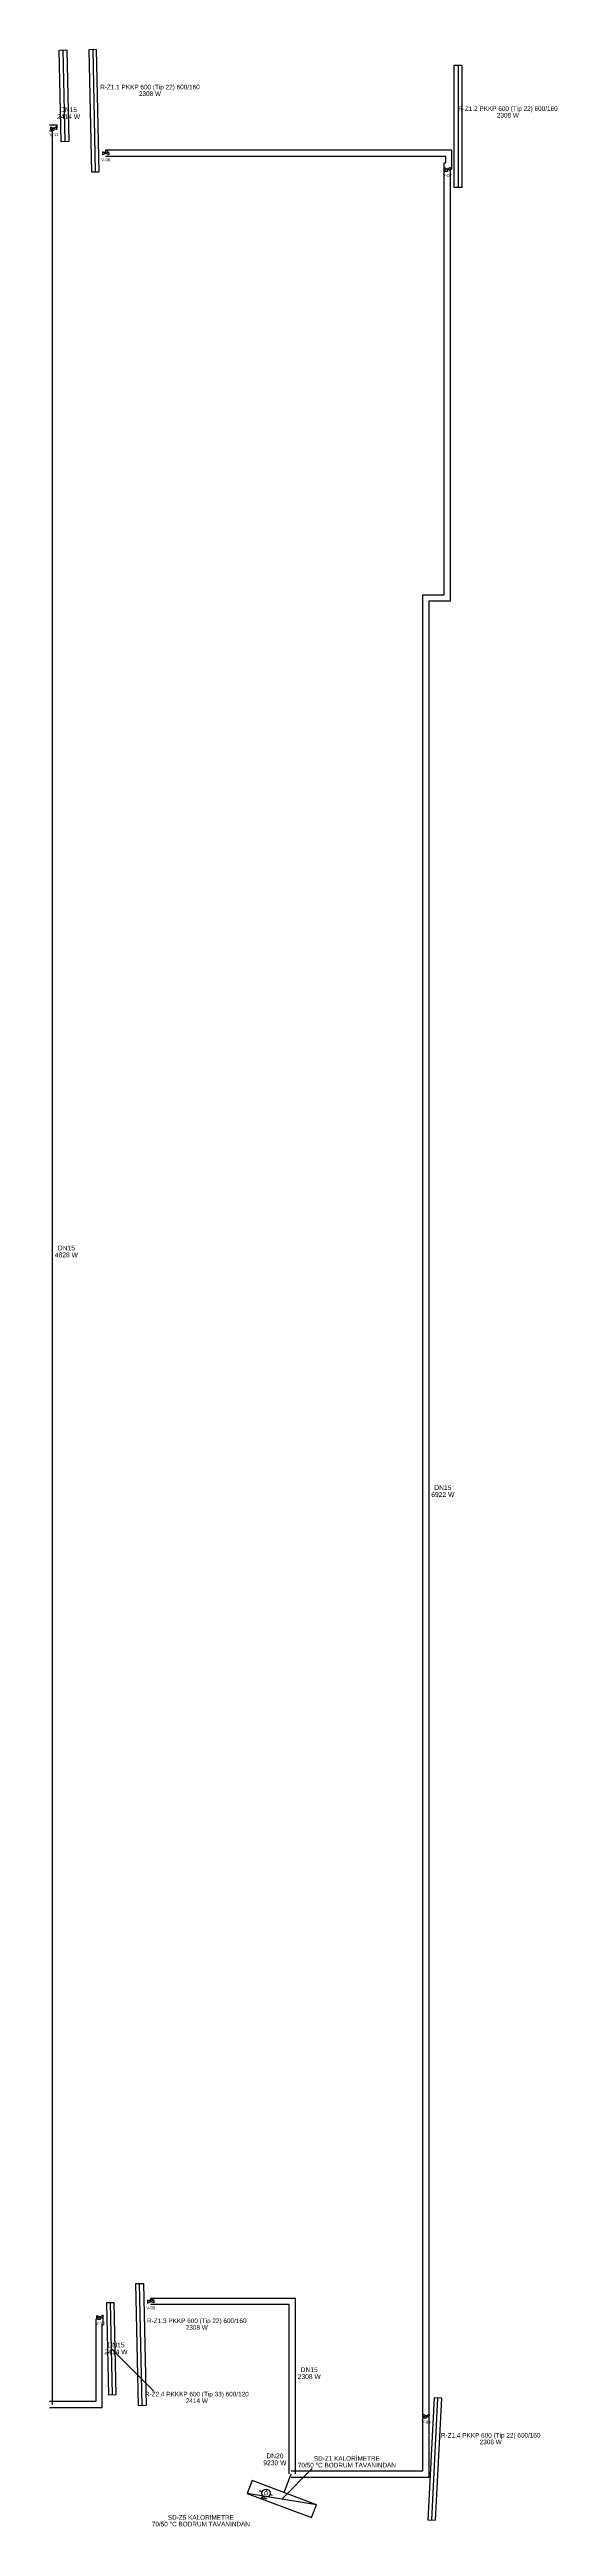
# Model space of a CAD drawing. Header units: centimetres. Extents: x 247996 to 314900, y -468471 to -440326.
# Drawn here: x 284168 to 284820, y -443848 to -440608 of the extents above; entities that cross this region are included whole.
import ezdxf
from ezdxf.enums import TextEntityAlignment as Align

# ---------------------------------------------------------------- set-up
doc = ezdxf.new("R2010")
doc.units = ezdxf.units.CM
doc.linetypes.add('ISITMA DONUS HATTI', pattern=[1.66, 1.57, -0.02, -0.07])
for name, color, linetype, lineweight in [('SCOTT-MTY-ISITMA-CAP', 41, 'CONTINUOUS', 30), ('SCOTT-MTY-ISITMA-DONUS-BORU', 30, 'ISITMA DONUS HATTI', 30), ('SCOTT-MTY-ISITMA-GIDIS-BORU', 10, 'CONTINUOUS', 30)]:
    doc.layers.add(name, color=color, linetype=linetype, lineweight=lineweight)
for name, color, linetype in [('SCOTT-MTY-KALORIMETRE', 6, 'Continuous'), ('SCOTT-MTY-RADYATÖR', 2, 'CONTINUOUS'), ('SCOTT-MTY-SAYAC', 3, 'Continuous'), ('SCOTT-MTY-VANA', 1, 'Continuous')]:
    doc.layers.add(name, color=color, linetype=linetype)
doc.styles.add('ROTAS', font='arial.ttf')

# ---------------------------------------------------------------- blocks, each defined once
blk = doc.blocks.new('T-DOLAP')
blk.add_line((-45, -9), (45, 9))
blk.add_lwpolyline([(-45, -9), (45, -9), (45, 9), (-45, 9)], close=True)
blk = doc.blocks.new('T-KALORIMETRE')
for p, q in [((-10, 0), (-6, 0)), ((6, 0), (10, 0))]:
    blk.add_line(p, q)
blk.add_lwpolyline([(-4, 8), (4, 8), (2, 10), (4, 8), (2, 6)])
blk.add_circle((0, 0), 6)
at = {"style": 'ROTAS'}
blk.add_text('Q', height=6, dxfattribs=at).set_placement((0, 0), align=Align.MIDDLE_CENTER)
blk = doc.blocks.new('MTY-KURESEL VANA')
at = {"layer": 'SCOTT-MTY-VANA'}
for p, q in [((0, 0), (0, 8)), ((0, 8), (8, 8))]:
    blk.add_line(p, q, dxfattribs=at)
blk.add_lwpolyline([(-10, 5), (-10, -5), (10, 5), (10, -5), (-10, 5)], dxfattribs=at)
blk.add_attdef('CAP', (-1.1, -2.7), '', height=2.5, dxfattribs=at)

msp = doc.modelspace()

# ---------------------------------------------------------------- linework, layer by layer
at = {"layer": 'SCOTT-MTY-ISITMA-DONUS-BORU'}
for points in [[(284168, -440714), (284171.9, -440714)], [(284172, -443688), (284172, -440710)], [(284486, -443783.1), (284665, -443783.1), (284665, -443714), (284665.4, -443714), (284665.4, -443696), (284665, -443696), (284665, -441329), (284693, -441329), (284693, -440764), (284695, -440764), (284695, -440739.4), (284241.5, -440739.4)], [(284490, -443779.1), (284490, -443549.5), (284300.5, -443549.5)], [(284168, -443692), (284237, -443692), (284237, -443584), (284238.2, -443584), (284238.2, -443573.6)], [(284484.5, -443783.1), (284486, -443783.1)]]:
    msp.add_lwpolyline(points, dxfattribs=at)
at = {"layer": 'SCOTT-MTY-ISITMA-GIDIS-BORU'}
for points in [[(284168, -440706), (284177.8, -440706), (284177.8, -440710.5)], [(284486, -443775.1), (284657, -443775.1), (284657, -443706), (284657.4, -443706), (284657.4, -443704), (284657, -443704), (284657, -441321), (284685, -441321), (284685, -440756), (284687, -440756), (284687, -440747.4), (284241.5, -440747.4)], [(284482, -443779.1), (284482, -443557.5), (284300.5, -443557.5)], [(284168, -443684), (284229, -443684), (284229, -443576), (284230.2, -443576), (284230.2, -443573.6)], [(284475.3, -443803.4), (284484.5, -443779.1)], [(284484.5, -443775.1), (284486, -443775.1)]]:
    msp.add_lwpolyline(points, dxfattribs=at)
at = {"layer": 'SCOTT-MTY-KALORIMETRE'}
msp.add_line((284472.2, -443811.9), (284512.2, -443771.9), dxfattribs=at)
at = {"layer": 'SCOTT-MTY-RADYATÖR'}
msp.add_line((284249.1, -443615.3), (284304.1, -443670.3), dxfattribs=at)
for points in [[(284190.7, -440608.1), (284193.2, -440728.1), (284183.2, -440728.3), (284180.7, -440608.3)], [(284219.7, -440607.8), (284223, -440767.8), (284233, -440767.6), (284229.7, -440607.6)], [(284708, -440628), (284708, -440788), (284698, -440788), (284698, -440628)], [(284284.4, -443689.9), (284281, -443529.9), (284291, -443529.7), (284294.4, -443689.6)], [(284255.4, -443675.2), (284252.8, -443555.2), (284242.8, -443555.4), (284245.4, -443675.4)], [(284673.5, -443839.7), (284681.6, -443679.9), (284671.6, -443679.4), (284663.5, -443839.2)]]:
    msp.add_lwpolyline(points, close=True, dxfattribs=at)
for points in [[(284185.7, -440608.2), (284188.2, -440728.2)], [(284224.7, -440607.7), (284228, -440767.7)], [(284703, -440628), (284703, -440788)], [(284289.4, -443689.8), (284286, -443529.8)], [(284250.4, -443675.3), (284247.8, -443555.3)], [(284668.5, -443839.4), (284676.6, -443679.6)]]:
    msp.add_lwpolyline(points, dxfattribs=at)

# ---------------------------------------------------------------- block references
at = {"layer": 'SCOTT-MTY-KALORIMETRE', "xscale": 0.9, "yscale": 0.9, "rotation": 159.4909442008655}
msp.add_blockref('T-KALORIMETRE', (284451.6, -443804.2), dxfattribs=at)
at = {"layer": 'SCOTT-MTY-SAYAC', "rotation": 159.4909442008655}
msp.add_blockref('T-DOLAP', (284472.2, -443811.9), dxfattribs=at)
at = {"layer": 'SCOTT-MTY-VANA', "xscale": 0.4, "yscale": 0.4}
for p, rotation in [((284173.8, -440710.5), -178.79186393592607), ((284241.5, -440743.4), 1.2024604037846032), ((284689, -440764), -180), ((284300.5, -443553.5), 1.2024604037846032), ((284234.2, -443573.6), -178.79186393592607), ((284661.4, -443702.9), 177.09734767492137)]:
    msp.add_blockref('MTY-KURESEL VANA', p, dxfattribs=dict(at, rotation=rotation)).add_auto_attribs({'CAP': 'DN15'})

# ---------------------------------------------------------------- texts
at = {"layer": 'SCOTT-MTY-ISITMA-CAP', "style": 'ROTAS', "width": 0.8}
for s, p in [('DN15', (284193, -440686.3)), ('2414 W', (284193, -440695.4)), ('DN15', (284190.1, -442175.3)), ('4828 W', (284190.1, -442184.4)), ('6922 W', (284683.1, -442497.9)), ('DN15', (284683.1, -442488.8)), ('2414 W', (284255.1, -443619.4)), ('DN15', (284255.1, -443610.3)), ('2308 W', (284508.1, -443651.7)), ('DN15', (284508.1, -443642.6)), ('9230 W', (284463.2, -443764.5)), ('DN20', (284463.2, -443755.4))]:
    msp.add_text(s, height=6.3, dxfattribs=at).set_placement(p, align=Align.MIDDLE_CENTER)
at = {"layer": 'SCOTT-MTY-KALORIMETRE', "style": 'ROTAS', "width": 0.8}
for s, p in [('70/50 °C BODRUM TAVANINDAN', (284557.4, -443767.5)), ('SD-Z1 KALORİMETRE', (284557.4, -443758.8)), ('70/50 °C BODRUM TAVANINDAN', (284366.2, -443844.6)), ('SD-Z5 KALORİMETRE', (284366.2, -443835.9))]:
    msp.add_text(s, height=6, dxfattribs=at).set_placement(p, align=Align.MIDDLE_CENTER)
at = {"layer": 'SCOTT-MTY-RADYATÖR', "style": 'ROTAS', "width": 0.8}
for s, p in [('R-Z1.1 PKKP 600 (Tip 22) 600/160', (284299.6, -440656.7)), ('2308 W', (284299.6, -440665.4)), ('R-Z1.2 PKKP 600 (Tip 22) 600/160', (284768.3, -440684.9)), ('2308 W', (284768.3, -440693.6)), ('R-Z1.3 PKKP 600 (Tip 22) 600/160', (284360.9, -443578.7)), ('2308 W', (284360.9, -443587.4)), ('R-Z2.4 PKKKP 600 (Tip 33) 600/120', (284361, -443674.6)), ('2414 W', (284361, -443683.3)), ('R-Z1.4 PKKP 600 (Tip 22) 600/160', (284745.8, -443728.5)), ('2308 W', (284745.8, -443737.2))]:
    msp.add_text(s, height=6, dxfattribs=at).set_placement(p, align=Align.MIDDLE_CENTER)
at = {"layer": 'SCOTT-MTY-VANA', "style": 'ROTAS', "width": 0.8}
for s, rotation, p in [('V-11', -358.7919, (284174, -440718.9)), ('V-06', 1.2025, (284241.7, -440751.8)), ('V-07', -360, (284689, -440772.4)), ('V-08', 1.2025, (284300.7, -443561.9)), ('V-13', -358.7919, (284234.4, -443582)), ('V-09', -2.9027, (284661, -443711.3))]:
    msp.add_text(s, height=4, rotation=rotation, dxfattribs=at).set_placement(p, align=Align.MIDDLE_CENTER)

doc.saveas('drawing.dxf')
